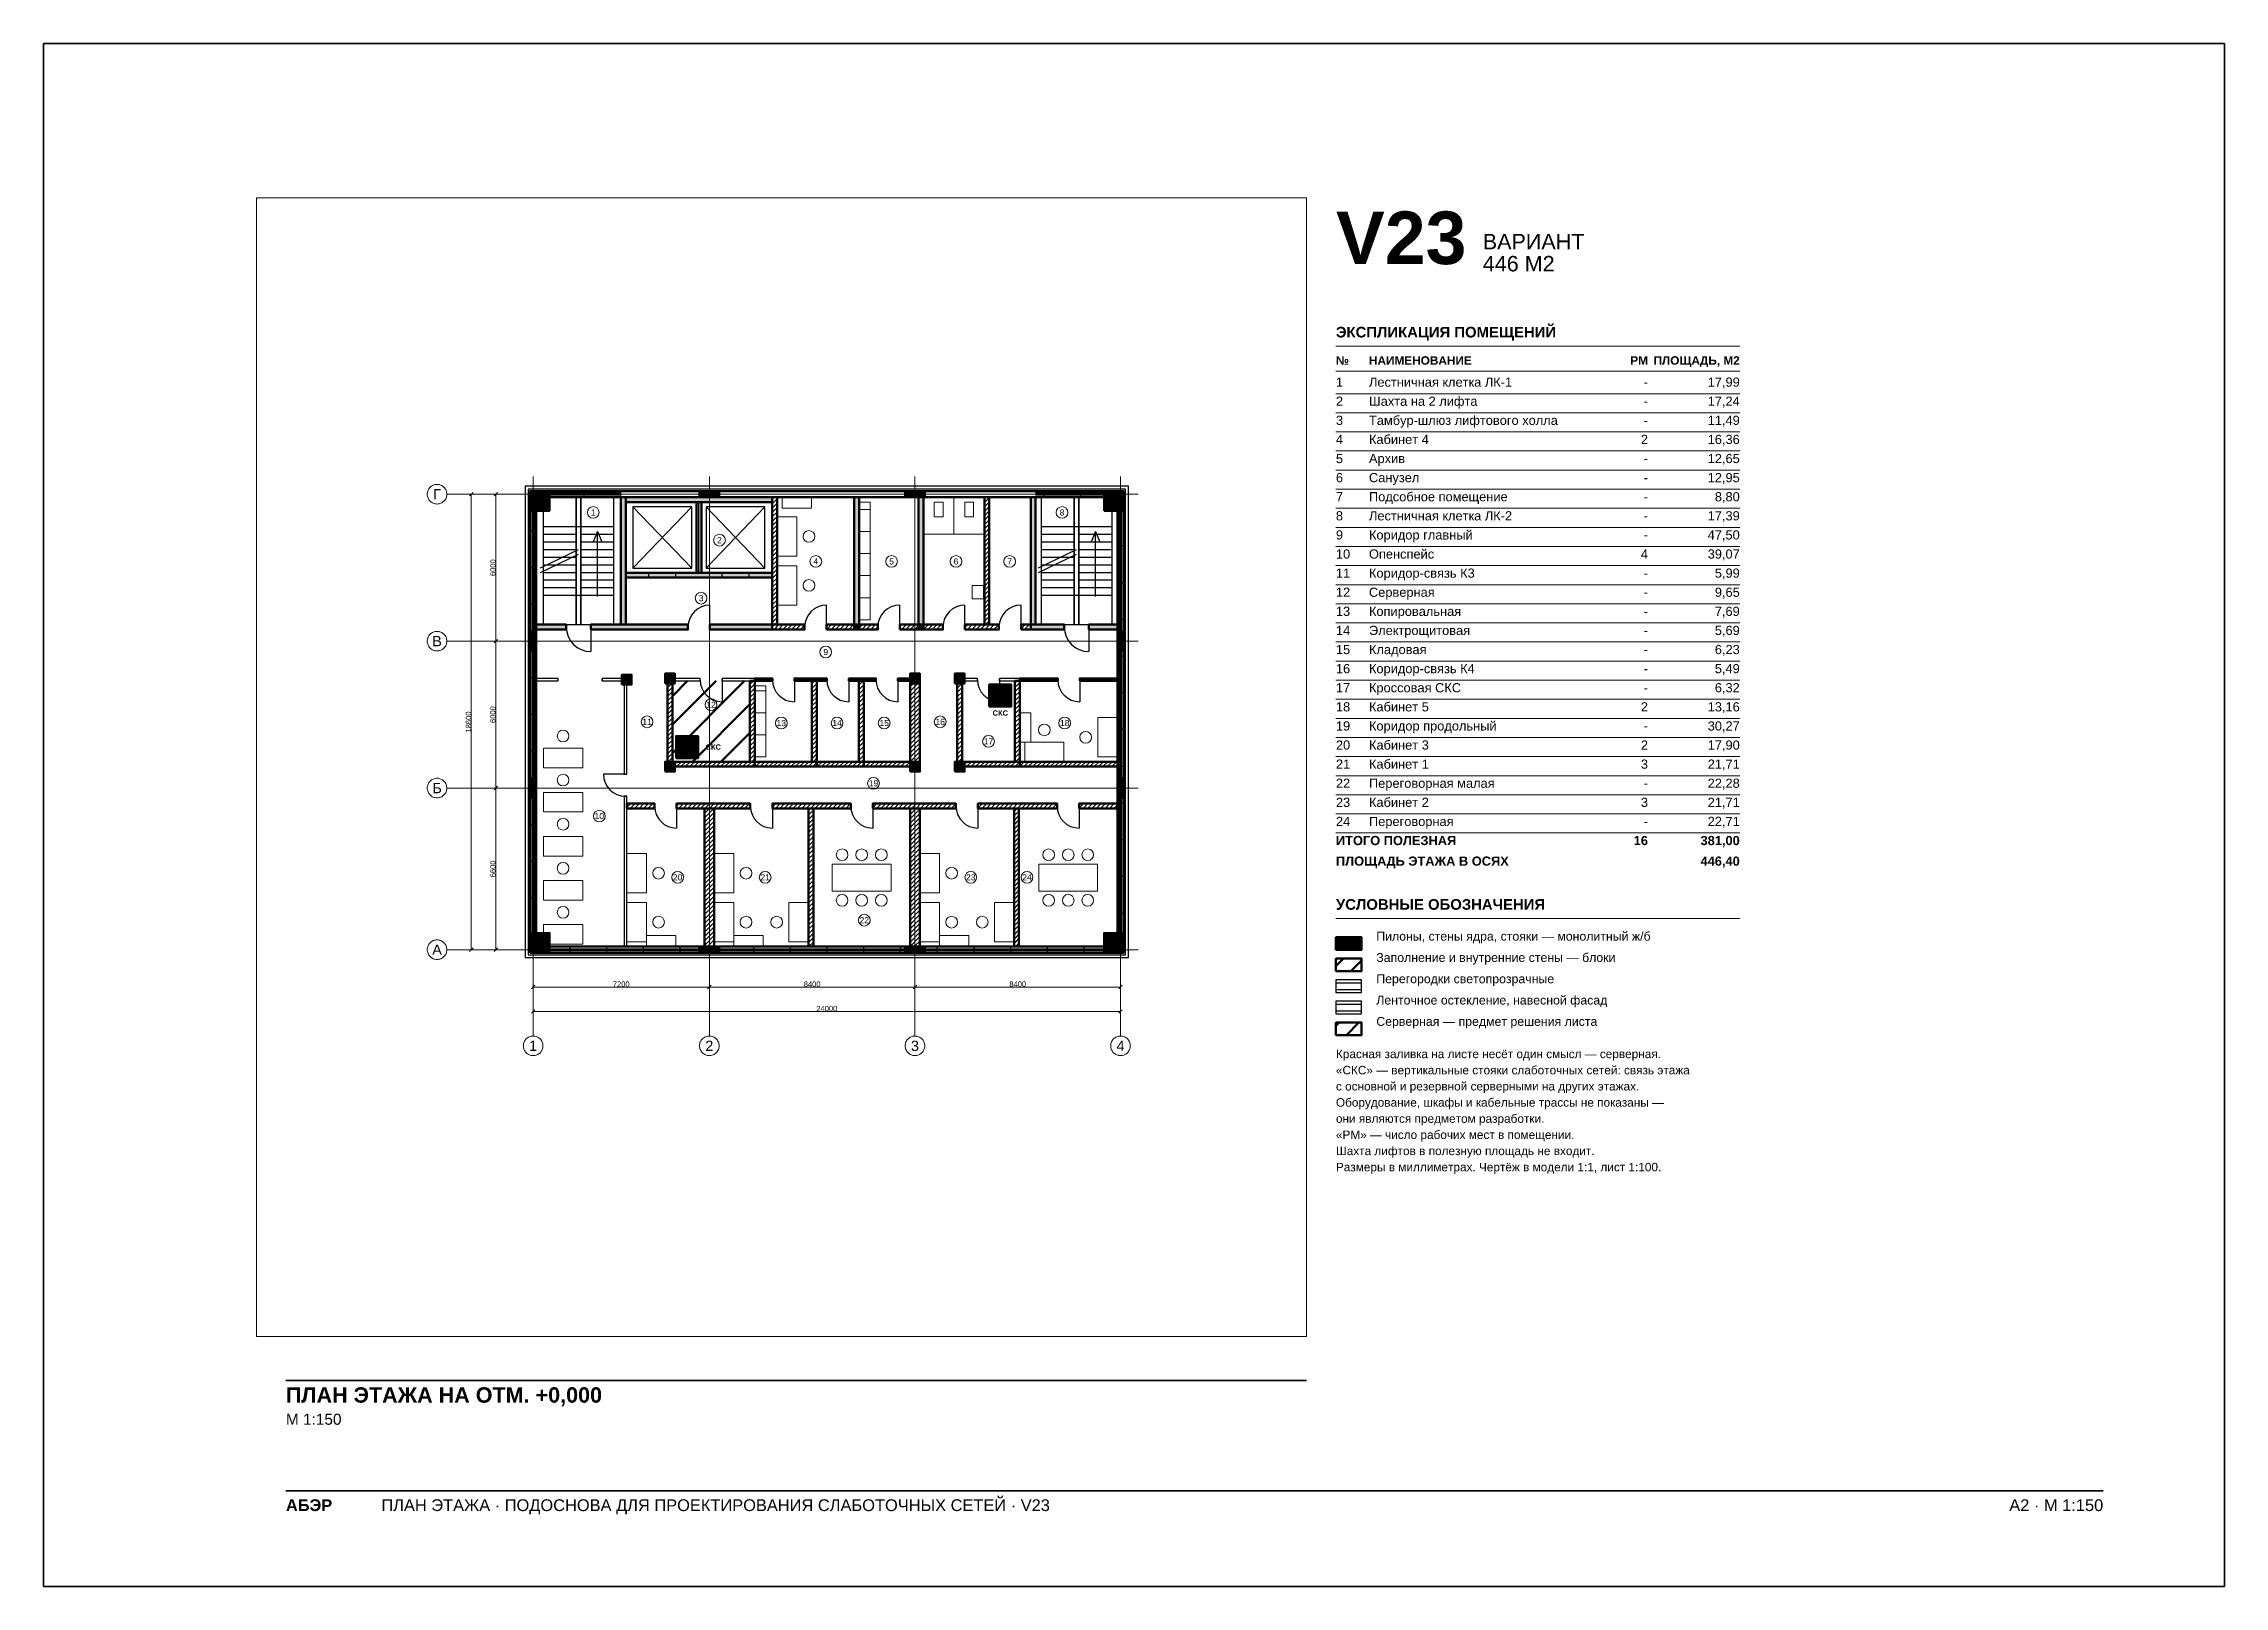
# Paper-space layout 'A2-1-100' of a CAD drawing. Header units: millimetres. Extents: x 0 to 594, y 0 to 420.
# The model-space entities are those that its viewports show. They can reach past a viewport. Long polylines and large blocks are cut down to what shows.
import ezdxf
from ezdxf.enums import TextEntityAlignment as Align

# ---------------------------------------------------------------- set-up
doc = ezdxf.new("R2010")
doc.units = ezdxf.units.MM
doc.linetypes.add('CENTER2', pattern=[2.541, 1.587, -0.318, 0.318, -0.318])
for name, color, linetype, lineweight in [('A-ANNO-LEGEND', 7, 'CONTINUOUS', 18), ('A-ANNO-NOTES', 8, 'CONTINUOUS', 13), ('A-ANNO-ROOM', 7, 'CONTINUOUS', 18), ('A-ANNO-TABLE', 7, 'CONTINUOUS', 18), ('A-DIMS', 8, 'CONTINUOUS', 13), ('A-DOOR', 3, 'CONTINUOUS', 25), ('A-ELEV', 7, 'CONTINUOUS', 25), ('A-FACADE-PANEL', 8, 'CONTINUOUS', 25), ('A-FURN', 8, 'CONTINUOUS', 18), ('A-GLAZ-RIBBON', 5, 'CONTINUOUS', 25), ('A-GRID', 8, 'CENTER2', 13), ('A-HATCH', 9, 'CONTINUOUS', 9), ('A-OUTLINE', 7, 'CONTINUOUS', 50), ('A-SANI', 8, 'CONTINUOUS', 18), ('A-STAIR', 7, 'CONTINUOUS', 25), ('A-TITLE', 7, 'CONTINUOUS', 35), ('A-VIEWPORT', 8, 'CONTINUOUS', 9), ('A-WALL-BLOCK', 9, 'CONTINUOUS', 50), ('A-WALL-GLASS', 4, 'CONTINUOUS', 25), ('A-WALL-RC', 7, 'CONTINUOUS', 50), ('E-SCS-RISER', 1, 'CONTINUOUS', 50), ('E-SERVER-ROOM', 1, 'CONTINUOUS', 50)]:
    doc.layers.add(name, color=color, linetype=linetype, lineweight=lineweight)
doc.styles.add('Arial', font='arial.ttf')
doc.styles.add('Arial-Bold', font='arialbd.ttf')
doc.styles.get("Standard").update_dxf_attribs({"font": 'arial.ttf'})

psp = doc.layouts.new('A2-1-100')

# ---------------------------------------------------------------- texts
at = {"layer": 'A-ANNO-LEGEND'}
for s, height, style, p in [('УСЛОВНЫЕ ОБОЗНАЧЕНИЯ', 2.9, 'Arial-Bold', (352, 184.2)), ('Пилоны, стены ядра, стояки — монолитный ж/б', 2.4, 'Arial', (363, 175.8)), ('Заполнение и внутренние стены — блоки', 2.4, 'Arial', (363, 170)), ('Перегородки светопрозрачные', 2.4, 'Arial', (363, 164.2)), ('Ленточное остекление, навесной фасад', 2.4, 'Arial', (363, 158.4)), ('Серверная — предмет решения листа', 2.4, 'Arial', (363, 152.6))]:
    psp.add_text(s, height=height, dxfattribs=dict(at, style=style)).set_placement(p)
at = {"layer": 'A-ANNO-NOTES', "style": 'Arial'}
for s, p in [('Красная заливка на листе несёт один смысл — серверная.', (352, 143.8)), ('«СКС» — вертикальные стояки слаботочных сетей: связь этажа', (352, 139.4)), ('с основной и резервной серверными на других этажах.', (352, 135)), ('Оборудование, шкафы и кабельные трассы не показаны —', (352, 130.6)), ('они являются предметом разработки.', (352, 126.2)), ('«РМ» — число рабочих мест в помещении.', (352, 121.8)), ('Шахта лифтов в полезную площадь не входит.', (352, 117.4)), ('Размеры в миллиметрах. Чертёж в модели 1:1, лист 1:100.', (352, 113))]:
    psp.add_text(s, height=2.3, dxfattribs=at).set_placement(p)
at = {"layer": 'A-ANNO-TABLE'}
for s, height, style, p in [('ЭКСПЛИКАЦИЯ ПОМЕЩЕНИЙ', 2.9, 'Arial-Bold', (352, 340)), ('№', 2.3, 'Arial-Bold', (352, 332.6)), ('НАИМЕНОВАНИЕ', 2.3, 'Arial-Bold', (361, 332.6)), ('1', 2.5, 'Arial', (352, 326.6)), ('Лестничная клетка ЛК-1', 2.5, 'Arial', (361, 326.6)), ('2', 2.5, 'Arial', (352, 321.4)), ('Шахта на 2 лифта', 2.5, 'Arial', (361, 321.4)), ('3', 2.5, 'Arial', (352, 316.2)), ('Тамбур-шлюз лифтового холла', 2.5, 'Arial', (361, 316.2)), ('4', 2.5, 'Arial', (352, 311)), ('Кабинет 4', 2.5, 'Arial', (361, 311)), ('5', 2.5, 'Arial', (352, 305.8)), ('6', 2.5, 'Arial', (352, 300.6)), ('Архив', 2.5, 'Arial', (361, 305.8)), ('Санузел', 2.5, 'Arial', (361, 300.6)), ('7', 2.5, 'Arial', (352, 295.4)), ('Подсобное помещение', 2.5, 'Arial', (361, 295.4)), ('8', 2.5, 'Arial', (352, 290.2)), ('Лестничная клетка ЛК-2', 2.5, 'Arial', (361, 290.2)), ('9', 2.5, 'Arial', (352, 285)), ('Коридор главный', 2.5, 'Arial', (361, 285)), ('10', 2.5, 'Arial', (352, 279.8)), ('Опенспейс', 2.5, 'Arial', (361, 279.8)), ('11', 2.5, 'Arial', (352, 274.6)), ('Коридор-связь К3', 2.5, 'Arial', (361, 274.6)), ('12', 2.5, 'Arial', (352, 269.4)), ('Серверная', 2.5, 'Arial', (361, 269.4)), ('13', 2.5, 'Arial', (352, 264.2)), ('14', 2.5, 'Arial', (352, 259)), ('Электрощитовая', 2.5, 'Arial', (361, 259)), ('Копировальная', 2.5, 'Arial', (361, 264.2)), ('15', 2.5, 'Arial', (352, 253.8)), ('Кладовая', 2.5, 'Arial', (361, 253.8)), ('16', 2.5, 'Arial', (352, 248.6)), ('Коридор-связь К4', 2.5, 'Arial', (361, 248.6)), ('17', 2.5, 'Arial', (352, 243.4)), ('Кроссовая СКС', 2.5, 'Arial', (361, 243.4)), ('18', 2.5, 'Arial', (352, 238.2)), ('Кабинет 5', 2.5, 'Arial', (361, 238.2)), ('19', 2.5, 'Arial', (352, 233)), ('Коридор продольный', 2.5, 'Arial', (361, 233)), ('20', 2.5, 'Arial', (352, 227.8)), ('Кабинет 3', 2.5, 'Arial', (361, 227.8)), ('21', 2.5, 'Arial', (352, 222.6)), ('22', 2.5, 'Arial', (352, 217.4)), ('Переговорная малая', 2.5, 'Arial', (361, 217.4)), ('Кабинет 1', 2.5, 'Arial', (361, 222.6)), ('23', 2.5, 'Arial', (352, 212.2)), ('Кабинет 2', 2.5, 'Arial', (361, 212.2)), ('24', 2.5, 'Arial', (352, 207)), ('Переговорная', 2.5, 'Arial', (361, 207)), ('ИТОГО ПОЛЕЗНАЯ', 2.5, 'Arial-Bold', (352, 201.8)), ('ПЛОЩАДЬ ЭТАЖА В ОСЯХ', 2.5, 'Arial-Bold', (352, 196.2))]:
    psp.add_text(s, height=height, dxfattribs=dict(at, style=style)).set_placement(p)
for s, height, style, p in [('РМ', 2.3, 'Arial-Bold', (437, 332.6)), ('ПЛОЩАДЬ, М2', 2.3, 'Arial-Bold', (462, 332.6)), ('-', 2.5, 'Arial', (437, 326.6)), ('17,99', 2.5, 'Arial', (462, 326.6)), ('-', 2.5, 'Arial', (437, 321.4)), ('17,24', 2.5, 'Arial', (462, 321.4)), ('-', 2.5, 'Arial', (437, 316.2)), ('11,49', 2.5, 'Arial', (462, 316.2)), ('2', 2.5, 'Arial', (437, 311)), ('16,36', 2.5, 'Arial', (462, 311)), ('-', 2.5, 'Arial', (437, 305.8)), ('12,65', 2.5, 'Arial', (462, 305.8)), ('12,95', 2.5, 'Arial', (462, 300.6)), ('-', 2.5, 'Arial', (437, 300.6)), ('8,80', 2.5, 'Arial', (462, 295.4)), ('-', 2.5, 'Arial', (437, 295.4)), ('-', 2.5, 'Arial', (437, 290.2)), ('17,39', 2.5, 'Arial', (462, 290.2)), ('-', 2.5, 'Arial', (437, 285)), ('47,50', 2.5, 'Arial', (462, 285)), ('4', 2.5, 'Arial', (437, 279.8)), ('39,07', 2.5, 'Arial', (462, 279.8)), ('-', 2.5, 'Arial', (437, 274.6)), ('5,99', 2.5, 'Arial', (462, 274.6)), ('-', 2.5, 'Arial', (437, 269.4)), ('9,65', 2.5, 'Arial', (462, 269.4)), ('-', 2.5, 'Arial', (437, 264.2)), ('5,69', 2.5, 'Arial', (462, 259)), ('7,69', 2.5, 'Arial', (462, 264.2)), ('-', 2.5, 'Arial', (437, 259)), ('6,23', 2.5, 'Arial', (462, 253.8)), ('-', 2.5, 'Arial', (437, 253.8)), ('-', 2.5, 'Arial', (437, 248.6)), ('5,49', 2.5, 'Arial', (462, 248.6)), ('-', 2.5, 'Arial', (437, 243.4)), ('6,32', 2.5, 'Arial', (462, 243.4)), ('2', 2.5, 'Arial', (437, 238.2)), ('13,16', 2.5, 'Arial', (462, 238.2)), ('-', 2.5, 'Arial', (437, 233)), ('30,27', 2.5, 'Arial', (462, 233)), ('2', 2.5, 'Arial', (437, 227.8)), ('17,90', 2.5, 'Arial', (462, 227.8)), ('3', 2.5, 'Arial', (437, 222.6)), ('21,71', 2.5, 'Arial', (462, 222.6)), ('22,28', 2.5, 'Arial', (462, 217.4)), ('3', 2.5, 'Arial', (437, 212.2)), ('-', 2.5, 'Arial', (437, 217.4)), ('21,71', 2.5, 'Arial', (462, 212.2)), ('-', 2.5, 'Arial', (437, 207)), ('22,71', 2.5, 'Arial', (462, 207)), ('16', 2.5, 'Arial-Bold', (437, 201.8)), ('381,00', 2.5, 'Arial-Bold', (462, 201.8)), ('446,40', 2.5, 'Arial-Bold', (462, 196.2))]:
    psp.add_text(s, height=height, dxfattribs=dict(at, style=style)).set_placement(p, align=Align.RIGHT)
at = {"layer": 'A-TITLE'}
for s, height, style, p in [('V23', 14.3, 'Arial-Bold', (352, 360)), ('ВАРИАНТ', 4.2, 'Arial', (392, 364)), ('446 М2', 4.2, 'Arial', (392, 358)), ('ПЛАН ЭТАЖА НА ОТМ. +0,000', 4.2, 'Arial-Bold', (66, 50)), ('М 1:150', 3, 'Arial', (66, 44)), ('ПЛАН ЭТАЖА · ПОДОСНОВА ДЛЯ ПРОЕКТИРОВАНИЯ СЛАБОТОЧНЫХ СЕТЕЙ · V23', 3.2, 'Arial', (92, 20.5)), ('АБЭР', 3.2, 'Arial-Bold', (66, 20.5))]:
    psp.add_text(s, height=height, dxfattribs=dict(at, style=style)).set_placement(p)
at = {"layer": 'A-TITLE', "style": 'Arial'}
psp.add_text('A2 · М 1:150', height=3.2, dxfattribs=at).set_placement((561, 20.5), align=Align.RIGHT)

msp = doc.modelspace()

# ---------------------------------------------------------------- texts
at = {"layer": 'A-ANNO-ROOM'}
for s, p in [('1', (2455, 17855)), ('8', (21610, 17855)), ('2', (7614, 16725)), ('4', (11549, 15855)), ('5', (14645, 15855)), ('6', (17278, 15855)), ('7', (19468, 15855)), ('3', (6864, 14355)), ('9', (11955, 12155)), ('12', (7269, 10005)), ('11', (4656, 9305)), ('13', (10138, 9255)), ('14', (12419, 9255)), ('15', (14342, 9255)), ('16', (16630, 9305)), ('18', (21718, 9255)), ('17', (18606, 8505)), ('19', (13906, 6795)), ('10', (2705, 5455)), ('20', (5906, 2955)), ('21', (9480, 2955)), ('23', (17880, 2955)), ('24', (20179, 2955)), ('22', (13529, 1205))]:
    msp.add_text(s, height=250, dxfattribs=at).set_placement(p, align=Align.MIDDLE_CENTER)
at = {"layer": 'A-DIMS'}
for s, p in [('6000', (-1645, 15600)), ('6000', (-1645, 9600)), ('18600', (-2645, 9300)), ('6600', (-1645, 3300))]:
    msp.add_text(s, height=220, rotation=90, dxfattribs=at).set_placement(p, align=Align.MIDDLE_CENTER)
for s, p in [('7200', (3600, -1405)), ('8400', (11400, -1405)), ('8400', (19800, -1405)), ('24000', (12000, -2405))]:
    msp.add_text(s, height=220, dxfattribs=at).set_placement(p, align=Align.MIDDLE_CENTER)
at = {"layer": 'A-GRID'}
for s, p in [('Г', (-3925, 18600)), ('В', (-3925, 12600)), ('Б', (-3925, 6600)), ('А', (-3925, 0)), ('1', (0, -3925)), ('2', (7200, -3925)), ('3', (15600, -3925)), ('4', (24000, -3925))]:
    msp.add_text(s, height=420, dxfattribs=at).set_placement(p, align=Align.MIDDLE_CENTER)
at = {"layer": 'E-SCS-RISER', "style": 'Arial-Bold'}
for p in [(19088, 9665), (7359, 8275)]:
    msp.add_text('СКС', height=220, dxfattribs=at).set_placement(p, align=Align.MIDDLE_CENTER)

# ---------------------------------------------------------------- hatches: boundary and pattern name
at = {"layer": 'A-HATCH'}
h = msp.add_hatch(dxfattribs=at)
h.set_pattern_fill('ANSI31', scale=40)
h.paths.add_polyline_path([(9769, 13275), (9969, 13275), (9969, 18475), (9969, 18475), (9769, 18475), (9769, 18475)])
h = msp.add_hatch(dxfattribs=at)
h.set_pattern_fill('ANSI31', scale=40)
h.paths.add_polyline_path([(18438, 13275), (18638, 13275), (18638, 18475), (18638, 18475), (18438, 18475), (18438, 18475)])
h = msp.add_hatch(dxfattribs=at)
h.set_pattern_fill('ANSI31', scale=40)
h.paths.add_polyline_path([(9769, 13075), (11092, 13075), (11092, 13275), (9769, 13275)])
h = msp.add_hatch(dxfattribs=at)
h.set_pattern_fill('ANSI31', scale=40)
h.paths.add_polyline_path([(11992, 13075), (13115, 13075), (13115, 13275), (11992, 13275)])
h = msp.add_hatch(dxfattribs=at)
h.set_pattern_fill('ANSI31', scale=40)
h.paths.add_polyline_path([(13315, 13075), (14082, 13075), (14082, 13275), (13315, 13275)])
h = msp.add_hatch(dxfattribs=at)
h.set_pattern_fill('ANSI31', scale=40)
h.paths.add_polyline_path([(14982, 13075), (15748, 13075), (15748, 13275), (14982, 13275)])
h = msp.add_hatch(dxfattribs=at)
h.set_pattern_fill('ANSI31', scale=40)
h.paths.add_polyline_path([(15948, 13075), (16743, 13075), (16743, 13275), (15948, 13275)])
h = msp.add_hatch(dxfattribs=at)
h.set_pattern_fill('ANSI31', scale=40)
h.paths.add_polyline_path([(17643, 13075), (19034, 13075), (19034, 13275), (17643, 13275)])
h = msp.add_hatch(dxfattribs=at)
h.set_pattern_fill('ANSI31', scale=40)
h.paths.add_polyline_path([(19934, 13075), (20330, 13075), (20330, 13275), (19934, 13275)])
h = msp.add_hatch(dxfattribs=at)
h.set_pattern_fill('ANSI31', scale=40)
h.paths.add_polyline_path([(3726, 10975), (3826, 10975), (3826, 11075), (3726, 11075)])
h = msp.add_hatch(dxfattribs=at)
h.set_pattern_fill('ANSI31', scale=40)
h.paths.add_polyline_path([(5489, 7475), (5689, 7475), (5689, 11075), (5489, 11075)])
h = msp.add_hatch(dxfattribs=at)
h.set_pattern_fill('ANSI31', scale=40)
h.paths.add_polyline_path([(8858, 7675), (9058, 7675), (9058, 10975), (8858, 10975)])
h = msp.add_hatch(dxfattribs=at)
h.set_pattern_fill('ANSI31', scale=40)
h.paths.add_polyline_path([(9058, 10975), (9774, 10975), (9774, 11075), (9058, 11075)])
h = msp.add_hatch(dxfattribs=at)
h.set_pattern_fill('ANSI31', scale=40)
h.paths.add_polyline_path([(10674, 10975), (11589, 10975), (11589, 11075), (10674, 11075)])
h = msp.add_hatch(dxfattribs=at)
h.set_pattern_fill('ANSI31', scale=40)
h.paths.add_polyline_path([(11389, 7675), (11589, 7675), (11589, 10975), (11389, 10975)])
h = msp.add_hatch(dxfattribs=at)
h.set_pattern_fill('ANSI31', scale=40)
h.paths.add_polyline_path([(11589, 10975), (12000, 10975), (12000, 11075), (11589, 11075)])
h = msp.add_hatch(dxfattribs=at)
h.set_pattern_fill('ANSI31', scale=40)
h.paths.add_polyline_path([(12900, 10975), (13312, 10975), (13312, 11075), (12900, 11075)])
h = msp.add_hatch(dxfattribs=at)
h.set_pattern_fill('ANSI31', scale=40)
h.paths.add_polyline_path([(13312, 10975), (14006, 10975), (14006, 11075), (13312, 11075)])
h = msp.add_hatch(dxfattribs=at)
h.set_pattern_fill('ANSI31', scale=40)
h.paths.add_polyline_path([(13312, 7675), (13512, 7675), (13512, 10975), (13312, 10975)])
h = msp.add_hatch(dxfattribs=at)
h.set_pattern_fill('ANSI31', scale=40)
h.paths.add_polyline_path([(14906, 10975), (15400, 10975), (15400, 11075), (14906, 11075)])
h = msp.add_hatch(dxfattribs=at)
h.set_pattern_fill('ANSI31', scale=40)
h.paths.add_polyline_path([(15400, 7475), (15800, 7475), (15800, 11075), (15400, 11075)])
h = msp.add_hatch(dxfattribs=at)
h.set_pattern_fill('ANSI31', scale=40)
h.paths.add_polyline_path([(17326, 7475), (17526, 7475), (17526, 11075), (17326, 11075)])
h = msp.add_hatch(dxfattribs=at)
h.set_pattern_fill('ANSI31', scale=40)
h.paths.add_polyline_path([(19688, 7675), (19888, 7675), (19888, 10975), (19688, 10975)])
h = msp.add_hatch(dxfattribs=at)
h.set_pattern_fill('ANSI31', scale=40)
h.paths.add_polyline_path([(19888, 10975), (21432, 10975), (21432, 11075), (19888, 11075)])
h = msp.add_hatch(dxfattribs=at)
h.set_pattern_fill('ANSI31', scale=40)
h.paths.add_polyline_path([(22332, 10975), (23875, 10975), (23875, 10975), (23875, 11075), (23875, 11075), (22332, 11075)])
h = msp.add_hatch(dxfattribs=at)
h.set_pattern_fill('ANSI31', scale=40)
h.paths.add_polyline_path([(5689, 7475), (9058, 7475), (9058, 7675), (5689, 7675)])
h = msp.add_hatch(dxfattribs=at)
h.set_pattern_fill('ANSI31', scale=40)
h.paths.add_polyline_path([(9058, 7475), (11589, 7475), (11589, 7675), (9058, 7675)])
h = msp.add_hatch(dxfattribs=at)
h.set_pattern_fill('ANSI31', scale=40)
h.paths.add_polyline_path([(11589, 7475), (13512, 7475), (13512, 7675), (11589, 7675)])
h = msp.add_hatch(dxfattribs=at)
h.set_pattern_fill('ANSI31', scale=40)
h.paths.add_polyline_path([(13512, 7475), (15400, 7475), (15400, 7675), (13512, 7675)])
h = msp.add_hatch(dxfattribs=at)
h.set_pattern_fill('ANSI31', scale=40)
h.paths.add_polyline_path([(17526, 7475), (19888, 7475), (19888, 7675), (17526, 7675)])
h = msp.add_hatch(dxfattribs=at)
h.set_pattern_fill('ANSI31', scale=40)
h.paths.add_polyline_path([(19888, 7475), (23875, 7475), (23875, 7475), (23875, 7675), (23875, 7675), (19888, 7675)])
h = msp.add_hatch(dxfattribs=at)
h.set_pattern_fill('ANSI31', scale=40)
h.paths.add_polyline_path([(3826, 5765), (4963, 5765), (4963, 5965), (3826, 5965)])
h = msp.add_hatch(dxfattribs=at)
h.set_pattern_fill('ANSI31', scale=40)
h.paths.add_polyline_path([(5863, 5765), (8874, 5765), (8874, 5965), (5863, 5965)])
h = msp.add_hatch(dxfattribs=at)
h.set_pattern_fill('ANSI31', scale=40)
h.paths.add_polyline_path([(7000, 125), (7400, 125), (7400, 125), (7400, 5765), (7000, 5765), (7000, 125)])
h = msp.add_hatch(dxfattribs=at)
h.set_pattern_fill('ANSI31', scale=40)
h.paths.add_polyline_path([(9774, 5765), (12974, 5765), (12974, 5965), (9774, 5965)])
h = msp.add_hatch(dxfattribs=at)
h.set_pattern_fill('ANSI31', scale=40)
h.paths.add_polyline_path([(11249, 125), (11449, 125), (11449, 125), (11449, 5765), (11249, 5765), (11249, 125)])
h = msp.add_hatch(dxfattribs=at)
h.set_pattern_fill('ANSI31', scale=40)
h.paths.add_polyline_path([(13874, 5765), (17274, 5765), (17274, 5965), (13874, 5965)])
h = msp.add_hatch(dxfattribs=at)
h.set_pattern_fill('ANSI31', scale=40)
h.paths.add_polyline_path([(15400, 125), (15800, 125), (15800, 125), (15800, 5765), (15400, 5765), (15400, 125)])
h = msp.add_hatch(dxfattribs=at)
h.set_pattern_fill('ANSI31', scale=40)
h.paths.add_polyline_path([(18174, 5765), (21412, 5765), (21412, 5965), (18174, 5965)])
h = msp.add_hatch(dxfattribs=at)
h.set_pattern_fill('ANSI31', scale=40)
h.paths.add_polyline_path([(19649, 125), (19849, 125), (19849, 125), (19849, 5765), (19649, 5765), (19649, 125)])
h = msp.add_hatch(dxfattribs=at)
h.set_pattern_fill('ANSI31', scale=40)
h.paths.add_polyline_path([(22312, 5765), (23875, 5765), (23875, 5765), (23875, 5965), (23875, 5965), (22312, 5965)])
at = {"layer": 'A-WALL-RC'}
h = msp.add_hatch(color=7, dxfattribs=at)
h.dxf.hatch_style = 1
h.paths.add_polyline_path([(-125, 17925), (675, 17925), (675, 18725), (-125, 18725)])
h = msp.add_hatch(color=7, dxfattribs=at)
h.dxf.hatch_style = 1
h.paths.add_polyline_path([(6800, 18475), (7600, 18475), (7600, 18725), (6800, 18725)])
h = msp.add_hatch(color=7, dxfattribs=at)
h.dxf.hatch_style = 1
h.paths.add_polyline_path([(15200, 18475), (16000, 18475), (16000, 18725), (15200, 18725)])
h = msp.add_hatch(color=7, dxfattribs=at)
h.dxf.hatch_style = 1
h.paths.add_polyline_path([(23325, 17925), (24125, 17925), (24125, 18725), (23325, 18725)])
h = msp.add_hatch(color=7, dxfattribs=at)
h.dxf.hatch_style = 1
h.paths.add_polyline_path([(3584, 13275), (3784, 13275), (3784, 18475), (3784, 18475), (3584, 18475), (3584, 18475)])
h = msp.add_hatch(color=7, dxfattribs=at)
h.dxf.hatch_style = 1
h.paths.add_polyline_path([(3784, 18275), (9769, 18275), (9769, 18475), (9769, 18475), (3784, 18475), (3784, 18475)])
h = msp.add_hatch(color=7, dxfattribs=at)
h.dxf.hatch_style = 1
h.paths.add_polyline_path([(6676, 15395), (6876, 15395), (6876, 18275), (6676, 18275)])
h = msp.add_hatch(color=7, dxfattribs=at)
h.dxf.hatch_style = 1
h.paths.add_polyline_path([(13115, 13275), (13315, 13275), (13315, 18475), (13315, 18475), (13115, 18475), (13115, 18475)])
h = msp.add_hatch(color=7, dxfattribs=at)
h.dxf.hatch_style = 1
h.paths.add_polyline_path([(15748, 13275), (15948, 13275), (15948, 18475), (15948, 18475), (15748, 18475), (15748, 18475)])
h = msp.add_hatch(color=7, dxfattribs=at)
h.dxf.hatch_style = 1
h.paths.add_polyline_path([(20330, 13275), (20530, 13275), (20530, 18475), (20530, 18475), (20330, 18475), (20330, 18475)])
h = msp.add_hatch(color=7, dxfattribs=at)
h.dxf.hatch_style = 1
h.paths.add_polyline_path([(3784, 15195), (9769, 15195), (9769, 15395), (3784, 15395)])
h = msp.add_hatch(color=7, dxfattribs=at)
h.dxf.hatch_style = 1
h.paths.add_polyline_path([(-125, 12200), (125, 12200), (125, 13000), (-125, 13000)])
h = msp.add_hatch(color=7, dxfattribs=at)
h.dxf.hatch_style = 1
h.paths.add_polyline_path([(125, 13075), (125, 13075), (1354, 13075), (1354, 13275), (125, 13275), (125, 13275)])
h = msp.add_hatch(color=7, dxfattribs=at)
h.dxf.hatch_style = 1
h.paths.add_polyline_path([(2354, 13075), (6326, 13075), (6326, 13275), (2354, 13275)])
h = msp.add_hatch(color=7, dxfattribs=at)
h.dxf.hatch_style = 1
h.paths.add_polyline_path([(7226, 13075), (9769, 13075), (9769, 13275), (7226, 13275)])
h = msp.add_hatch(color=7, dxfattribs=at)
h.dxf.hatch_style = 1
h.paths.add_polyline_path([(13115, 13075), (13315, 13075), (13315, 13275), (13115, 13275)])
h = msp.add_hatch(color=7, dxfattribs=at)
h.dxf.hatch_style = 1
h.paths.add_polyline_path([(15748, 13075), (15948, 13075), (15948, 13275), (15748, 13275)])
h = msp.add_hatch(color=7, dxfattribs=at)
h.dxf.hatch_style = 1
h.paths.add_polyline_path([(20330, 13075), (21702, 13075), (21702, 13275), (20330, 13275)])
h = msp.add_hatch(color=7, dxfattribs=at)
h.dxf.hatch_style = 1
h.paths.add_polyline_path([(22702, 13075), (23875, 13075), (23875, 13075), (23875, 13275), (23875, 13275), (22702, 13275)])
h = msp.add_hatch(color=7, dxfattribs=at)
h.dxf.hatch_style = 1
h.paths.add_polyline_path([(23875, 12200), (24125, 12200), (24125, 13000), (23875, 13000)])
h = msp.add_hatch(color=7, dxfattribs=at)
h.dxf.hatch_style = 1
h.paths.add_polyline_path([(3626, 10825), (4026, 10825), (4026, 11225), (3626, 11225)])
h = msp.add_hatch(color=7, dxfattribs=at)
h.dxf.hatch_style = 1
h.paths.add_polyline_path([(5389, 10875), (5789, 10875), (5789, 11275), (5389, 11275)])
h = msp.add_hatch(color=7, dxfattribs=at)
h.dxf.hatch_style = 1
h.paths.add_polyline_path([(15400, 10875), (15800, 10875), (15800, 11275), (15400, 11275)])
h = msp.add_hatch(color=7, dxfattribs=at)
h.dxf.hatch_style = 1
h.paths.add_polyline_path([(17226, 10875), (17626, 10875), (17626, 11275), (17226, 11275)])
h = msp.add_hatch(color=7, dxfattribs=at)
h.dxf.hatch_style = 1
h.paths.add_polyline_path([(5389, 7275), (5789, 7275), (5789, 7675), (5389, 7675)])
h = msp.add_hatch(color=7, dxfattribs=at)
h.dxf.hatch_style = 1
h.paths.add_polyline_path([(15400, 7275), (15800, 7275), (15800, 7675), (15400, 7675)])
h = msp.add_hatch(color=7, dxfattribs=at)
h.dxf.hatch_style = 1
h.paths.add_polyline_path([(17226, 7275), (17626, 7275), (17626, 7675), (17226, 7675)])
h = msp.add_hatch(color=7, dxfattribs=at)
h.dxf.hatch_style = 1
h.paths.add_polyline_path([(-125, 6200), (125, 6200), (125, 7000), (-125, 7000)])
h = msp.add_hatch(color=7, dxfattribs=at)
h.dxf.hatch_style = 1
h.paths.add_polyline_path([(23875, 6200), (24125, 6200), (24125, 7000), (23875, 7000)])
h = msp.add_hatch(color=7, dxfattribs=at)
h.dxf.hatch_style = 1
h.paths.add_polyline_path([(-125, -125), (675, -125), (675, 675), (-125, 675)])
h = msp.add_hatch(color=7, dxfattribs=at)
h.dxf.hatch_style = 1
h.paths.add_polyline_path([(6800, -125), (7600, -125), (7600, 125), (6800, 125)])
h = msp.add_hatch(color=7, dxfattribs=at)
h.dxf.hatch_style = 1
h.paths.add_polyline_path([(15200, -125), (16000, -125), (16000, 125), (15200, 125)])
h = msp.add_hatch(color=7, dxfattribs=at)
h.dxf.hatch_style = 1
h.paths.add_polyline_path([(23325, -125), (24125, -125), (24125, 675), (23325, 675)])
at = {"layer": 'E-SCS-RISER'}
h = msp.add_hatch(color=7, dxfattribs=at)
h.dxf.hatch_style = 1
h.paths.add_polyline_path([(18638, 9925), (19538, 9925), (19538, 10825), (18638, 10825)])
h = msp.add_hatch(color=7, dxfattribs=at)
h.dxf.hatch_style = 1
h.paths.add_polyline_path([(5839, 7825), (6739, 7825), (6739, 8725), (5839, 8725)])
at = {"layer": 'E-SERVER-ROOM'}
h = msp.add_hatch(dxfattribs=at)
h.set_pattern_fill('ANSI31', scale=260)
h.paths.add_polyline_path([(5689, 7675), (8858, 7675), (8858, 10975), (5689, 10975)])

# ---------------------------------------------------------------- linework, layer by layer
at = {"layer": 'A-ANNO-ROOM'}
for centre in [(2455, 17855), (21610, 17855), (7614, 16725), (11549, 15855), (14645, 15855), (17278, 15855), (19468, 15855), (6864, 14355), (11955, 12155), (7269, 10005), (4656, 9305), (10138, 9255), (12419, 9255), (14342, 9255), (16630, 9305), (21718, 9255), (18606, 8505), (13906, 6795), (2705, 5455), (5906, 2955), (9480, 2955), (17880, 2955), (20179, 2955), (13529, 1205)]:
    msp.add_circle(centre, 240, dxfattribs=at)
at = {"layer": 'A-DIMS'}
for p, q in [((-2596, 18529), (-2454, 18671)), ((-2525, 0), (-2525, 18600)), ((-1596, 18529), (-1454, 18671)), ((-1525, 12600), (-1525, 18600)), ((-1596, 12529), (-1454, 12671)), ((-1596, 12529), (-1454, 12671)), ((-1525, 6600), (-1525, 12600)), ((-1596, 6529), (-1454, 6671)), ((-1596, 6529), (-1454, 6671)), ((-1525, 0), (-1525, 6600)), ((-2596, -71), (-2454, 71)), ((-1596, -71), (-1454, 71)), ((-71, -1596), (71, -1454)), ((0, -1525), (7200, -1525)), ((7129, -1596), (7271, -1454)), ((7129, -1596), (7271, -1454)), ((7200, -1525), (15600, -1525)), ((15529, -1596), (15671, -1454)), ((15529, -1596), (15671, -1454)), ((15600, -1525), (24000, -1525)), ((23929, -1596), (24071, -1454)), ((-71, -2596), (71, -2454)), ((0, -2525), (24000, -2525)), ((23929, -2596), (24071, -2454))]:
    msp.add_line(p, q, dxfattribs=at)
at = {"layer": 'A-DOOR'}
for p, q in [((4730, 15195), (4730, 15395)), ((5830, 15195), (5830, 15395)), ((7723, 15195), (7723, 15395)), ((8823, 15195), (8823, 15395)), ((7226, 13175), (7226, 14075)), ((11992, 13175), (11992, 14075)), ((14982, 13175), (14982, 14075)), ((17643, 13175), (17643, 14075)), ((19934, 13175), (19934, 14075)), ((1354, 13075), (1354, 13275)), ((2354, 13075), (2354, 13275)), ((2354, 13175), (2354, 12175)), ((6326, 13075), (6326, 13275)), ((7226, 13075), (7226, 13275)), ((11092, 13075), (11092, 13275)), ((11992, 13075), (11992, 13275)), ((14082, 13075), (14082, 13275)), ((14982, 13075), (14982, 13275)), ((16743, 13075), (16743, 13275)), ((17643, 13075), (17643, 13275)), ((19034, 13075), (19034, 13275)), ((19934, 13075), (19934, 13275)), ((21702, 13075), (21702, 13275)), ((22702, 13075), (22702, 13275)), ((22702, 13175), (22702, 12175)), ((1026, 10975), (1026, 11075)), ((2826, 10975), (2826, 11075)), ((6824, 10975), (6824, 11075)), ((7724, 10975), (7724, 11075)), ((7724, 11025), (7724, 10125)), ((9774, 10975), (9774, 11075)), ((10674, 10975), (10674, 11075)), ((10674, 11025), (10674, 10125)), ((12000, 10975), (12000, 11075)), ((12900, 10975), (12900, 11075)), ((12900, 11025), (12900, 10125)), ((14006, 10975), (14006, 11075)), ((14906, 10975), (14906, 11075)), ((14906, 11025), (14906, 10125)), ((18157, 10975), (18157, 11075)), ((19057, 10975), (19057, 11075)), ((19057, 11025), (19057, 10125)), ((21432, 10975), (21432, 11075)), ((22332, 10975), (22332, 11075)), ((22332, 11025), (22332, 10125)), ((3776, 7170), (2876, 7170)), ((3726, 7170), (3826, 7170)), ((3726, 6270), (3826, 6270)), ((4963, 5765), (4963, 5965)), ((5863, 5765), (5863, 5965)), ((5863, 5865), (5863, 4965)), ((8874, 5765), (8874, 5965)), ((9774, 5765), (9774, 5965)), ((9774, 5865), (9774, 4965)), ((12974, 5765), (12974, 5965)), ((13874, 5765), (13874, 5965)), ((13874, 5865), (13874, 4965)), ((17274, 5765), (17274, 5965)), ((18174, 5765), (18174, 5965)), ((18174, 5865), (18174, 4965)), ((21412, 5765), (21412, 5965)), ((22312, 5765), (22312, 5965)), ((22312, 5865), (22312, 4965))]:
    msp.add_line(p, q, dxfattribs=at)
for centre, radius, start, end in [((7226, 13175), 900, 90, 180), ((11992, 13175), 900, 90, 180), ((14982, 13175), 900, 90, 180), ((17643, 13175), 900, 90, 180), ((19934, 13175), 900, 90, 180), ((2354, 13175), 1000, 180, -90), ((22702, 13175), 1000, 180, -90), ((7724, 11025), 900, 180, -90), ((10674, 11025), 900, 180, -90), ((12900, 11025), 900, 180, -90), ((14906, 11025), 900, 180, -90), ((19057, 11025), 900, 180, -90), ((22332, 11025), 900, 180, -90), ((3776, 7170), 900, 180, -90), ((5863, 5865), 900, 180, -90), ((9774, 5865), 900, 180, -90), ((13874, 5865), 900, 180, -90), ((18174, 5865), 900, 180, -90), ((22312, 5865), 900, 180, -90)]:
    msp.add_arc(centre, radius, start, end, dxfattribs=at)
at = {"layer": 'A-ELEV'}
for p, q in [((4080, 15585), (6480, 18085)), ((4080, 18085), (6480, 15585)), ((6776, 15395), (6776, 18275)), ((7073, 15585), (9473, 18085)), ((7073, 18085), (9473, 15585))]:
    msp.add_line(p, q, dxfattribs=at)
for points in [[(4080, 15585), (6480, 15585), (6480, 18085), (4080, 18085)], [(7073, 15585), (9473, 15585), (9473, 18085), (7073, 18085)]]:
    msp.add_lwpolyline(points, close=True, dxfattribs=at)
at = {"layer": 'A-FACADE-PANEL'}
for points in [[(-325, -325), (24325, -325), (24325, 18925), (-325, 18925)], [(-205, -205), (24205, -205), (24205, 18805), (-205, 18805)]]:
    msp.add_lwpolyline(points, close=True, dxfattribs=at)
at = {"layer": 'A-FURN'}
for p, q in [((13315, 17975), (13765, 17975)), ((13315, 17075), (13765, 17075)), ((13315, 16175), (13765, 16175)), ((13315, 15275), (13765, 15275)), ((13315, 14375), (13765, 14375)), ((9058, 10575), (9508, 10575)), ((9058, 9675), (9508, 9675)), ((9058, 8775), (9508, 8775))]:
    msp.add_line(p, q, dxfattribs=at)
for points in [[(10169, 18025), (11369, 18025), (11369, 18475), (10169, 18475)], [(13315, 13475), (13765, 13475), (13765, 18275), (13315, 18275)], [(9969, 16075), (10769, 16075), (10769, 17675), (9969, 17675)], [(9969, 14075), (10769, 14075), (10769, 15675), (9969, 15675)], [(9058, 7875), (9508, 7875), (9508, 10775), (9058, 10775)], [(19888, 8475), (20338, 8475), (20338, 9675), (19888, 9675)], [(23075, 7875), (23875, 7875), (23875, 9475), (23075, 9475)], [(425, 7425), (2025, 7425), (2025, 8225), (425, 8225)], [(20088, 7675), (21688, 7675), (21688, 8475), (20088, 8475)], [(425, 5625), (2025, 5625), (2025, 6425), (425, 6425)], [(425, 3825), (2025, 3825), (2025, 4625), (425, 4625)], [(3826, 2325), (4626, 2325), (4626, 3925), (3826, 3925)], [(7400, 2325), (8200, 2325), (8200, 3925), (7400, 3925)], [(15800, 2325), (16600, 2325), (16600, 3925), (15800, 3925)], [(425, 2025), (2025, 2025), (2025, 2825), (425, 2825)], [(12224, 2395), (14624, 2395), (14624, 3495), (12224, 3495)], [(20662, 2395), (23062, 2395), (23062, 3495), (20662, 3495)], [(3826, 325), (4626, 325), (4626, 1925), (3826, 1925)], [(7400, 325), (8200, 325), (8200, 1925), (7400, 1925)], [(10449, 325), (11249, 325), (11249, 1925), (10449, 1925)], [(15800, 325), (16600, 325), (16600, 1925), (15800, 1925)], [(18849, 325), (19649, 325), (19649, 1925), (18849, 1925)], [(425, 225), (2025, 225), (2025, 1025), (425, 1025)], [(4626, 125), (5826, 125), (5826, 575), (4626, 575)], [(8200, 125), (9400, 125), (9400, 575), (8200, 575)], [(16600, 125), (17800, 125), (17800, 575), (16600, 575)]]:
    msp.add_lwpolyline(points, close=True, dxfattribs=at)
for centre in [(11269, 16875), (11269, 14875), (1225, 8725), (20888, 8975), (22575, 8675), (1225, 6925), (1225, 5125), (1225, 3325), (12624, 3875), (13424, 3875), (14224, 3875), (21062, 3875), (21862, 3875), (22662, 3875), (5126, 3125), (8700, 3125), (17100, 3125), (12624, 2015), (13424, 2015), (14224, 2015), (21062, 2015), (21862, 2015), (22662, 2015), (1225, 1525), (5126, 1125), (8700, 1125), (9949, 1125), (17100, 1125), (18349, 1125)]:
    msp.add_circle(centre, 240, dxfattribs=at)
at = {"layer": 'A-GLAZ-RIBBON'}
for p, q in [((584, 18475), (584, 18725)), ((2084, 18475), (2084, 18725)), ((3584, 18475), (3584, 18725)), ((20875, 18475), (20875, 18725)), ((22375, 18475), (22375, 18725)), ((23875, 18475), (23875, 18725)), ((125, 18600), (-125, 18600)), ((-40, 18600), (-40, 0)), ((40, 18600), (40, 0)), ((3584, 18640), (125, 18640)), ((3584, 18560), (125, 18560)), ((23875, 18640), (20530, 18640)), ((23875, 18560), (20530, 18560)), ((23875, 18000), (24125, 18000)), ((23960, 0), (23960, 18600)), ((24040, 0), (24040, 18600)), ((125, 17100), (-125, 17100)), ((23875, 16500), (24125, 16500)), ((125, 15600), (-125, 15600)), ((23875, 15000), (24125, 15000)), ((125, 14100), (-125, 14100)), ((23875, 13500), (24125, 13500)), ((125, 12600), (-125, 12600)), ((23875, 12000), (24125, 12000)), ((125, 11100), (-125, 11100)), ((23875, 10500), (24125, 10500)), ((125, 9600), (-125, 9600)), ((23875, 9000), (24125, 9000)), ((125, 8100), (-125, 8100)), ((23875, 7500), (24125, 7500)), ((125, 6600), (-125, 6600)), ((23875, 6000), (24125, 6000)), ((125, 5100), (-125, 5100)), ((23875, 4500), (24125, 4500)), ((125, 3600), (-125, 3600)), ((23875, 3000), (24125, 3000)), ((125, 2100), (-125, 2100)), ((23875, 1500), (24125, 1500)), ((125, 600), (-125, 600)), ((0, 125), (0, -125)), ((0, 40), (24000, 40)), ((1500, 125), (1500, -125)), ((3000, 125), (3000, -125)), ((4500, 125), (4500, -125)), ((6000, 125), (6000, -125)), ((7500, 125), (7500, -125)), ((9000, 125), (9000, -125)), ((10500, 125), (10500, -125)), ((12000, 125), (12000, -125)), ((13500, 125), (13500, -125)), ((15000, 125), (15000, -125)), ((16500, 125), (16500, -125)), ((18000, 125), (18000, -125)), ((19500, 125), (19500, -125)), ((21000, 125), (21000, -125)), ((22500, 125), (22500, -125)), ((23875, 0), (24125, 0)), ((24000, 125), (24000, -125)), ((0, -40), (24000, -40))]:
    msp.add_line(p, q, dxfattribs=at)
at = {"layer": 'A-GRID'}
for p, q in [((0, -3525), (0, 19325)), ((7200, -3525), (7200, 19325)), ((15600, -3525), (15600, 19325)), ((24000, -3525), (24000, 19325)), ((-3525, 18600), (24725, 18600)), ((-3525, 12600), (24725, 12600)), ((-3525, 6600), (24725, 6600)), ((-3525, 0), (24725, 0))]:
    msp.add_line(p, q, dxfattribs=at)
for centre in [(-3925, 18600), (-3925, 12600), (-3925, 6600), (-3925, 0), (0, -3925), (7200, -3925), (15600, -3925), (24000, -3925)]:
    msp.add_circle(centre, 400, dxfattribs=at)
at = {"layer": 'A-OUTLINE'}
for points in [[(-125, -125), (24125, -125), (24125, 18725), (-125, 18725)], [(125, 125), (23875, 125), (23875, 18475), (125, 18475)]]:
    msp.add_lwpolyline(points, close=True, dxfattribs=at)
at = {"layer": 'A-SANI'}
for points in [[(15948, 16975), (17193, 16975), (17193, 18475), (15948, 18475)], [(16390, 17675), (16750, 17675), (16750, 18275), (16390, 18275)], [(17193, 16975), (18438, 16975), (18438, 18475), (17193, 18475)], [(17636, 17675), (17996, 17675), (17996, 18275), (17636, 18275)], [(17938, 14325), (18398, 14325), (18398, 14875), (17938, 14875)]]:
    msp.add_lwpolyline(points, close=True, dxfattribs=at)
at = {"layer": 'A-STAIR'}
for p, q in [((404, 17275), (1754, 17275)), ((404, 17275), (3304, 17275)), ((404, 16964), (1754, 16964)), ((1954, 17275), (3304, 17275)), ((1954, 16964), (3304, 16964)), ((2630, 17075), (2450, 16655)), ((2630, 14425), (2630, 17075)), ((2630, 17075), (2810, 16655)), ((20752, 17275), (22102, 17275)), ((20752, 17275), (23652, 17275)), ((20752, 16964), (22102, 16964)), ((22302, 17275), (23652, 17275)), ((22302, 16964), (23652, 16964)), ((22978, 17075), (22798, 16655)), ((22978, 14425), (22978, 17075)), ((22978, 17075), (23158, 16655)), ((304, 15595), (1854, 16342)), ((304, 15408), (1854, 16155)), ((404, 16653), (1754, 16653)), ((404, 16342), (1754, 16342)), ((1954, 16653), (3304, 16653)), ((1954, 16342), (3304, 16342)), ((20652, 15595), (22202, 16342)), ((20652, 15408), (22202, 16155)), ((20752, 16653), (22102, 16653)), ((20752, 16342), (22102, 16342)), ((22302, 16653), (23652, 16653)), ((22302, 16342), (23652, 16342)), ((404, 16031), (1754, 16031)), ((404, 15719), (1754, 15719)), ((404, 15408), (1754, 15408)), ((1954, 16031), (3304, 16031)), ((1954, 15719), (3304, 15719)), ((1954, 15408), (3304, 15408)), ((20752, 16031), (22102, 16031)), ((20752, 15719), (22102, 15719)), ((20752, 15408), (22102, 15408)), ((22302, 16031), (23652, 16031)), ((22302, 15719), (23652, 15719)), ((22302, 15408), (23652, 15408)), ((404, 15097), (1754, 15097)), ((404, 14786), (1754, 14786)), ((404, 14475), (3304, 14475)), ((1954, 15097), (3304, 15097)), ((1954, 14786), (3304, 14786)), ((20752, 15097), (22102, 15097)), ((20752, 14786), (22102, 14786)), ((20752, 14475), (23652, 14475)), ((22302, 15097), (23652, 15097)), ((22302, 14786), (23652, 14786))]:
    msp.add_line(p, q, dxfattribs=at)
for points in [[(404, 13275), (1754, 13275), (1754, 18475), (404, 18475)], [(1754, 13275), (1954, 13275), (1954, 18475), (1754, 18475)], [(1954, 13275), (3304, 13275), (3304, 18475), (1954, 18475)], [(20752, 13275), (22102, 13275), (22102, 18475), (20752, 18475)], [(22102, 13275), (22302, 13275), (22302, 18475), (22102, 18475)], [(22302, 13275), (23652, 13275), (23652, 18475), (22302, 18475)]]:
    msp.add_lwpolyline(points, close=True, dxfattribs=at)
at = {"layer": 'A-WALL-BLOCK'}
for points in [[(9769, 13275), (9969, 13275), (9969, 18475), (9969, 18475), (9769, 18475), (9769, 18475)], [(18438, 13275), (18638, 13275), (18638, 18475), (18638, 18475), (18438, 18475), (18438, 18475)], [(9769, 13075), (11092, 13075), (11092, 13275), (9769, 13275)], [(11992, 13075), (13115, 13075), (13115, 13275), (11992, 13275)], [(13315, 13075), (14082, 13075), (14082, 13275), (13315, 13275)], [(14982, 13075), (15748, 13075), (15748, 13275), (14982, 13275)], [(15948, 13075), (16743, 13075), (16743, 13275), (15948, 13275)], [(17643, 13075), (19034, 13075), (19034, 13275), (17643, 13275)], [(19934, 13075), (20330, 13075), (20330, 13275), (19934, 13275)], [(3726, 10975), (3826, 10975), (3826, 11075), (3726, 11075)], [(5489, 7475), (5689, 7475), (5689, 11075), (5489, 11075)], [(8858, 7675), (9058, 7675), (9058, 10975), (8858, 10975)], [(9058, 10975), (9774, 10975), (9774, 11075), (9058, 11075)], [(10674, 10975), (11589, 10975), (11589, 11075), (10674, 11075)], [(11389, 7675), (11589, 7675), (11589, 10975), (11389, 10975)], [(11589, 10975), (12000, 10975), (12000, 11075), (11589, 11075)], [(12900, 10975), (13312, 10975), (13312, 11075), (12900, 11075)], [(13312, 10975), (14006, 10975), (14006, 11075), (13312, 11075)], [(13312, 7675), (13512, 7675), (13512, 10975), (13312, 10975)], [(14906, 10975), (15400, 10975), (15400, 11075), (14906, 11075)], [(15400, 7475), (15800, 7475), (15800, 11075), (15400, 11075)], [(17326, 7475), (17526, 7475), (17526, 11075), (17326, 11075)], [(19688, 7675), (19888, 7675), (19888, 10975), (19688, 10975)], [(19888, 10975), (21432, 10975), (21432, 11075), (19888, 11075)], [(22332, 10975), (23875, 10975), (23875, 10975), (23875, 11075), (23875, 11075), (22332, 11075)], [(5689, 7475), (9058, 7475), (9058, 7675), (5689, 7675)], [(9058, 7475), (11589, 7475), (11589, 7675), (9058, 7675)], [(11589, 7475), (13512, 7475), (13512, 7675), (11589, 7675)], [(13512, 7475), (15400, 7475), (15400, 7675), (13512, 7675)], [(17526, 7475), (19888, 7475), (19888, 7675), (17526, 7675)], [(19888, 7475), (23875, 7475), (23875, 7475), (23875, 7675), (23875, 7675), (19888, 7675)], [(3826, 5765), (4963, 5765), (4963, 5965), (3826, 5965)], [(5863, 5765), (8874, 5765), (8874, 5965), (5863, 5965)], [(7000, 125), (7400, 125), (7400, 125), (7400, 5765), (7000, 5765), (7000, 125)], [(9774, 5765), (12974, 5765), (12974, 5965), (9774, 5965)], [(11249, 125), (11449, 125), (11449, 125), (11449, 5765), (11249, 5765), (11249, 125)], [(13874, 5765), (17274, 5765), (17274, 5965), (13874, 5965)], [(15400, 125), (15800, 125), (15800, 125), (15800, 5765), (15400, 5765), (15400, 125)], [(18174, 5765), (21412, 5765), (21412, 5965), (18174, 5965)], [(19649, 125), (19849, 125), (19849, 125), (19849, 5765), (19649, 5765), (19649, 125)], [(22312, 5765), (23875, 5765), (23875, 5765), (23875, 5965), (23875, 5965), (22312, 5965)]]:
    msp.add_lwpolyline(points, close=True, dxfattribs=at)
at = {"layer": 'A-WALL-GLASS'}
for points in [[(125, 10975), (125, 10975), (1026, 10975), (1026, 11075), (125, 11075), (125, 11075)], [(2826, 10975), (3726, 10975), (3726, 11075), (2826, 11075)], [(3726, 7170), (3826, 7170), (3826, 10975), (3726, 10975)], [(5689, 10975), (6824, 10975), (6824, 11075), (5689, 11075)], [(7724, 10975), (9058, 10975), (9058, 11075), (7724, 11075)], [(17526, 10975), (18157, 10975), (18157, 11075), (17526, 11075)], [(19057, 10975), (19888, 10975), (19888, 11075), (19057, 11075)], [(3726, 125), (3826, 125), (3826, 125), (3826, 6270), (3726, 6270), (3726, 125)]]:
    msp.add_lwpolyline(points, close=True, dxfattribs=at)
at = {"layer": 'A-WALL-RC'}
for points in [[(-125, 17925), (675, 17925), (675, 18725), (-125, 18725)], [(6800, 18475), (7600, 18475), (7600, 18725), (6800, 18725)], [(15200, 18475), (16000, 18475), (16000, 18725), (15200, 18725)], [(23325, 17925), (24125, 17925), (24125, 18725), (23325, 18725)], [(3584, 13275), (3784, 13275), (3784, 18475), (3784, 18475), (3584, 18475), (3584, 18475)], [(3784, 18275), (9769, 18275), (9769, 18475), (9769, 18475), (3784, 18475), (3784, 18475)], [(6676, 15395), (6876, 15395), (6876, 18275), (6676, 18275)], [(13115, 13275), (13315, 13275), (13315, 18475), (13315, 18475), (13115, 18475), (13115, 18475)], [(15748, 13275), (15948, 13275), (15948, 18475), (15948, 18475), (15748, 18475), (15748, 18475)], [(20330, 13275), (20530, 13275), (20530, 18475), (20530, 18475), (20330, 18475), (20330, 18475)], [(3784, 15195), (9769, 15195), (9769, 15395), (3784, 15395)], [(-125, 12200), (125, 12200), (125, 13000), (-125, 13000)], [(125, 13075), (125, 13075), (1354, 13075), (1354, 13275), (125, 13275), (125, 13275)], [(2354, 13075), (6326, 13075), (6326, 13275), (2354, 13275)], [(7226, 13075), (9769, 13075), (9769, 13275), (7226, 13275)], [(13115, 13075), (13315, 13075), (13315, 13275), (13115, 13275)], [(15748, 13075), (15948, 13075), (15948, 13275), (15748, 13275)], [(20330, 13075), (21702, 13075), (21702, 13275), (20330, 13275)], [(22702, 13075), (23875, 13075), (23875, 13075), (23875, 13275), (23875, 13275), (22702, 13275)], [(23875, 12200), (24125, 12200), (24125, 13000), (23875, 13000)], [(3626, 10825), (4026, 10825), (4026, 11225), (3626, 11225)], [(5389, 10875), (5789, 10875), (5789, 11275), (5389, 11275)], [(15400, 10875), (15800, 10875), (15800, 11275), (15400, 11275)], [(17226, 10875), (17626, 10875), (17626, 11275), (17226, 11275)], [(5389, 7275), (5789, 7275), (5789, 7675), (5389, 7675)], [(15400, 7275), (15800, 7275), (15800, 7675), (15400, 7675)], [(17226, 7275), (17626, 7275), (17626, 7675), (17226, 7675)], [(-125, 6200), (125, 6200), (125, 7000), (-125, 7000)], [(23875, 6200), (24125, 6200), (24125, 7000), (23875, 7000)], [(-125, -125), (675, -125), (675, 675), (-125, 675)], [(6800, -125), (7600, -125), (7600, 125), (6800, 125)], [(15200, -125), (16000, -125), (16000, 125), (15200, 125)], [(23325, -125), (24125, -125), (24125, 675), (23325, 675)]]:
    msp.add_lwpolyline(points, close=True, dxfattribs=at)
at = {"layer": 'E-SCS-RISER'}
for points in [[(18638, 9925), (19538, 9925), (19538, 10825), (18638, 10825)], [(5839, 7825), (6739, 7825), (6739, 8725), (5839, 8725)]]:
    msp.add_lwpolyline(points, close=True, dxfattribs=at)

msp.set_redraw_order([(e.dxf.handle, doc.entitydb.next_handle()) for e in msp.query("TEXT MTEXT ATTDEF DIMENSION ARC_DIMENSION")])  # texts and dimensions are drawn at this point

# ---------------------------------------------------------------- hatches: boundary and pattern name
at = {"layer": 'A-WALL-BLOCK'}
h = psp.add_hatch(dxfattribs=at)
h.set_pattern_fill('ANSI31', scale=1.2)
h.paths.add_polyline_path([(352, 167.5), (359, 167.5), (359, 170.9), (352, 170.9)])
at = {"layer": 'A-WALL-RC'}
h = psp.add_hatch(color=7, dxfattribs=at)
h.dxf.hatch_style = 1
h.paths.add_polyline_path([(352, 173.3), (359, 173.3), (359, 176.7), (352, 176.7)])
at = {"layer": 'E-SERVER-ROOM'}
h = psp.add_hatch(dxfattribs=at)
h.set_pattern_fill('ANSI31', scale=1.2)
h.paths.add_polyline_path([(352, 150.1), (359, 150.1), (359, 153.5), (352, 153.5)])

# ---------------------------------------------------------------- linework, layer by layer
at = {"layer": 'A-ANNO-LEGEND'}
psp.add_line((352, 181.8), (462, 181.8), dxfattribs=at)
at = {"layer": 'A-ANNO-NOTES'}
for p, q in [((352, 324.7), (462, 324.7)), ((352, 319.5), (462, 319.5)), ((352, 314.3), (462, 314.3)), ((352, 309.1), (462, 309.1)), ((352, 303.9), (462, 303.9)), ((352, 298.7), (462, 298.7)), ((352, 293.5), (462, 293.5)), ((352, 288.3), (462, 288.3)), ((352, 283.1), (462, 283.1)), ((352, 277.9), (462, 277.9)), ((352, 272.7), (462, 272.7)), ((352, 267.5), (462, 267.5)), ((352, 262.3), (462, 262.3)), ((352, 257.1), (462, 257.1)), ((352, 251.9), (462, 251.9)), ((352, 246.7), (462, 246.7)), ((352, 241.5), (462, 241.5)), ((352, 236.3), (462, 236.3)), ((352, 231.1), (462, 231.1)), ((352, 225.9), (462, 225.9)), ((352, 220.7), (462, 220.7)), ((352, 215.5), (462, 215.5)), ((352, 210.3), (462, 210.3)), ((352, 205.1), (462, 205.1))]:
    psp.add_line(p, q, dxfattribs=at)
at = {"layer": 'A-ANNO-TABLE'}
for p, q in [((352, 337.6), (462, 337.6)), ((352, 330.8), (462, 330.8)), ((352, 205.1), (462, 205.1))]:
    psp.add_line(p, q, dxfattribs=at)
at = {"layer": 'A-GLAZ-RIBBON'}
for p, q in [((352, 158.5), (359, 158.5)), ((352, 156.7), (359, 156.7))]:
    psp.add_line(p, q, dxfattribs=at)
psp.add_lwpolyline([(352, 155.9), (359, 155.9), (359, 159.3), (352, 159.3)], close=True, dxfattribs=at)
at = {"layer": 'A-TITLE'}
for p, q in [((66, 56), (344, 56)), ((66, 26), (561, 26))]:
    psp.add_line(p, q, dxfattribs=at)
psp.add_lwpolyline([(0, 0), (594, 0), (594, 420), (0, 420)], close=True, dxfattribs=at)
at = {"layer": 'A-WALL-BLOCK'}
psp.add_lwpolyline([(352, 167.5), (359, 167.5), (359, 170.9), (352, 170.9)], close=True, dxfattribs=at)
at = {"layer": 'A-WALL-GLASS'}
for p, q in [((352, 164.3), (359, 164.3)), ((352, 162.5), (359, 162.5))]:
    psp.add_line(p, q, dxfattribs=at)
psp.add_lwpolyline([(352, 161.7), (359, 161.7), (359, 165.1), (352, 165.1)], close=True, dxfattribs=at)
at = {"layer": 'A-WALL-RC'}
psp.add_lwpolyline([(352, 173.3), (359, 173.3), (359, 176.7), (352, 176.7)], close=True, dxfattribs=at)
at = {"layer": 'E-SERVER-ROOM'}
psp.add_lwpolyline([(352, 150.1), (359, 150.1), (359, 153.5), (352, 153.5)], close=True, dxfattribs=at)

psp.set_redraw_order([(e.dxf.handle, doc.entitydb.next_handle()) for e in psp.query("TEXT MTEXT ATTDEF DIMENSION ARC_DIMENSION")])  # texts and dimensions are drawn at this point

# ---------------------------------------------------------------- viewports
at = {"layer": 'A-VIEWPORT'}
psp.add_viewport(center=(201, 223), size=(286, 310), view_center_point=(10150, 7450), view_height=46500, dxfattribs=at)

doc.saveas('drawing.dxf')
